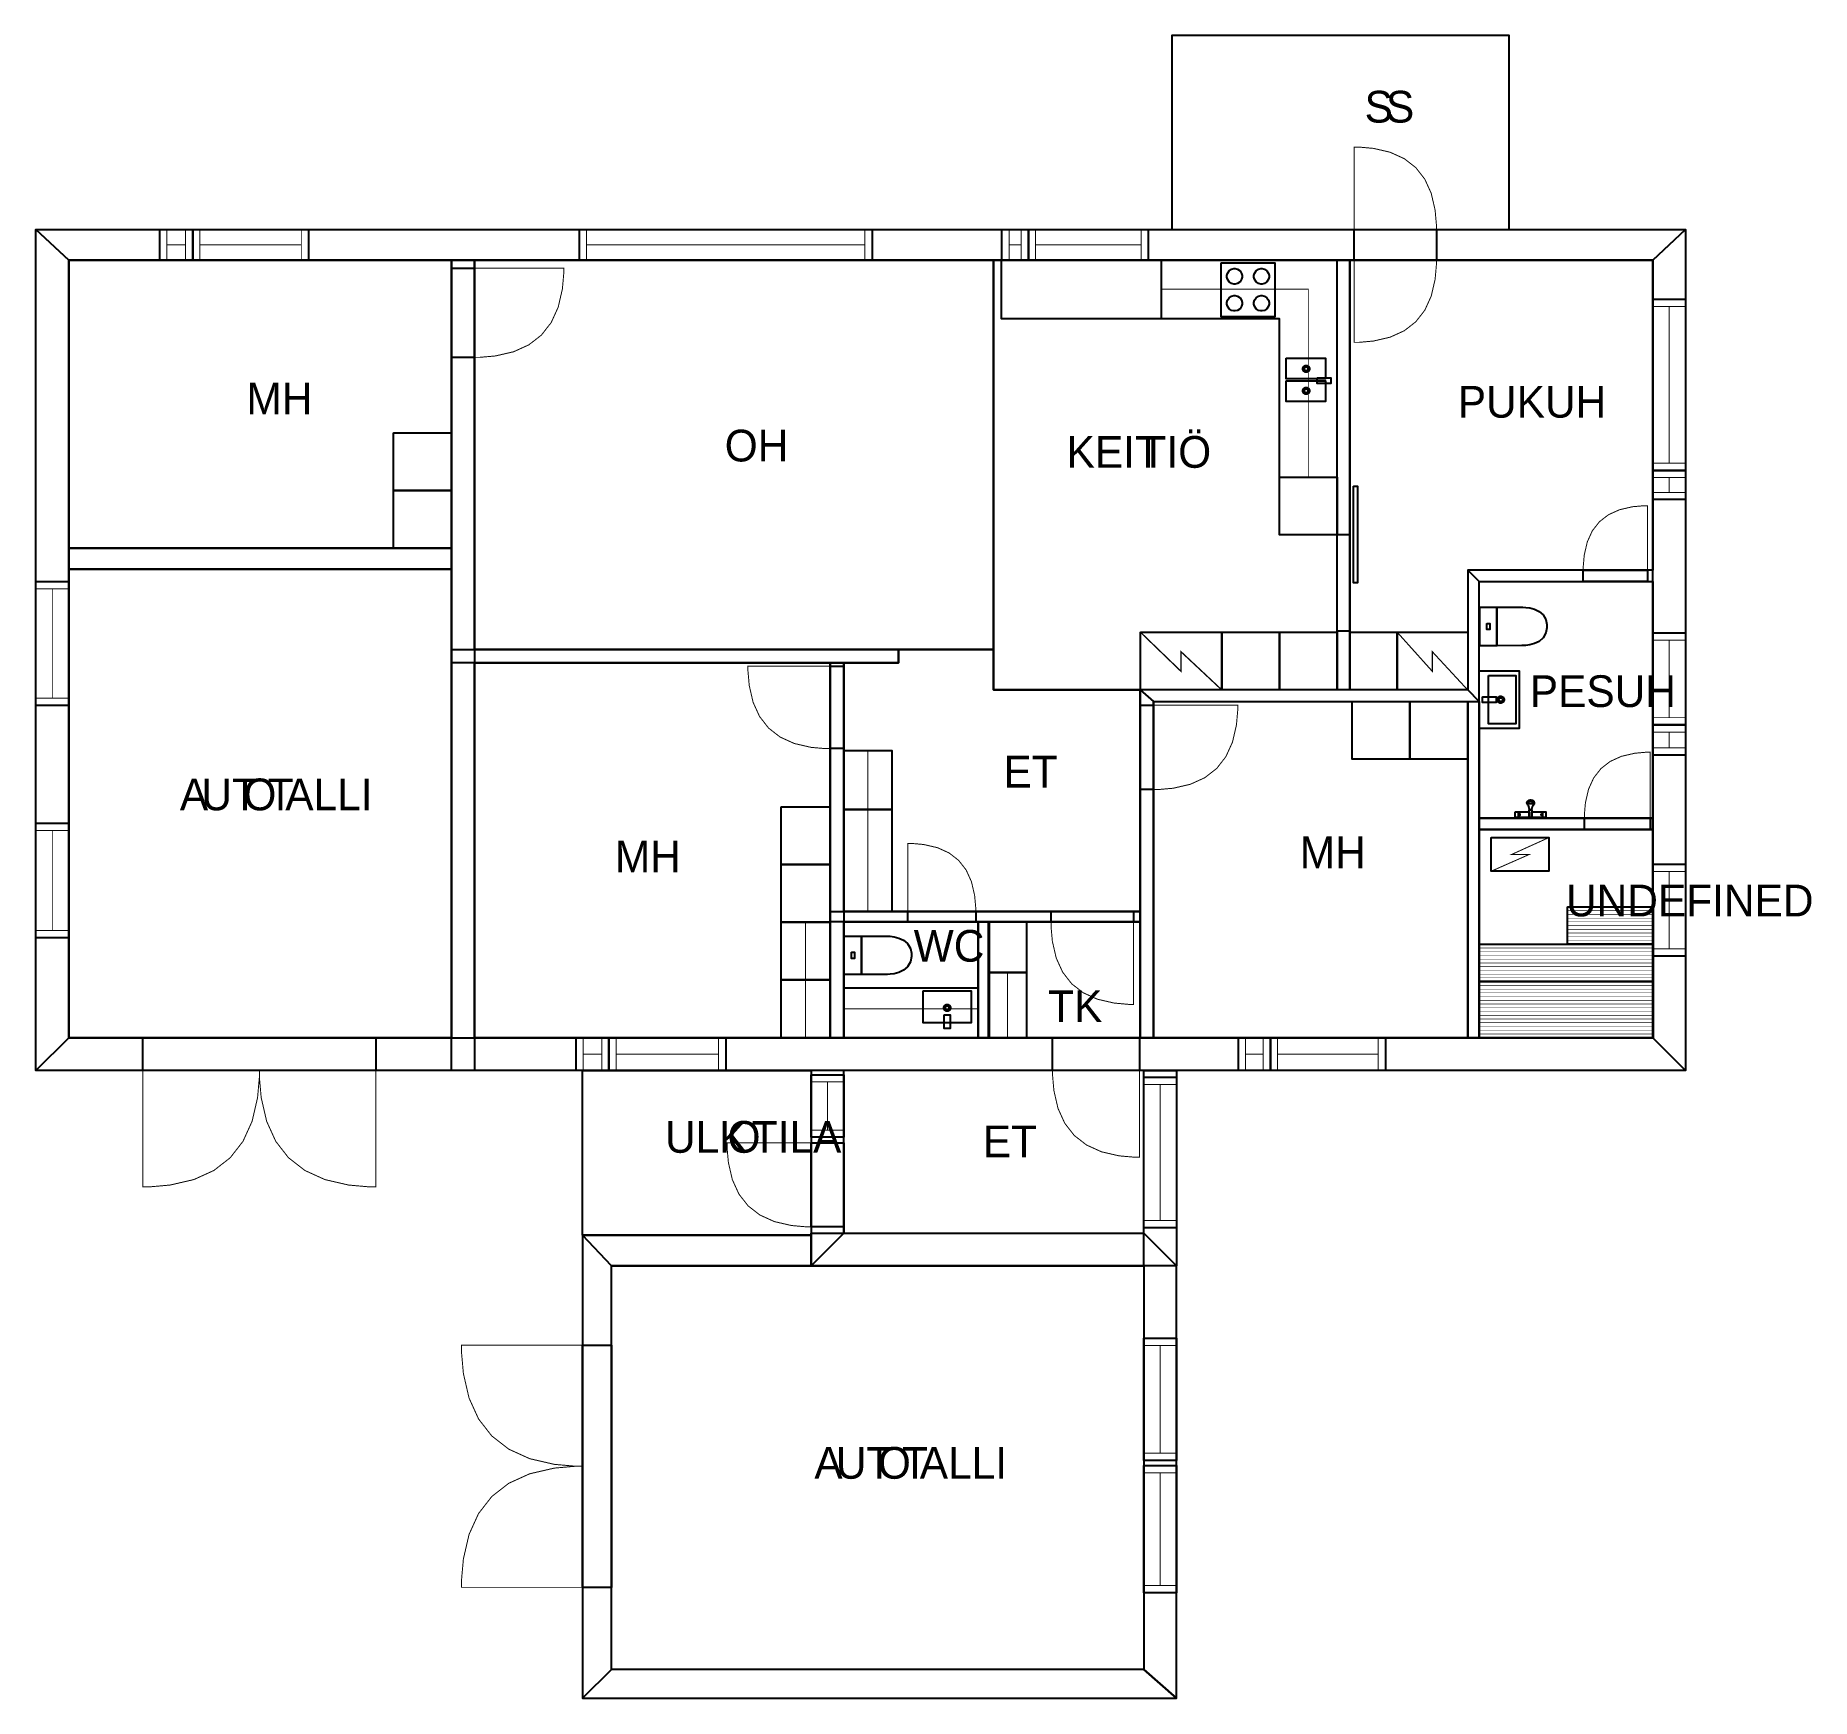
# Model space of a CAD drawing. Extents: x 0.8 to 20, y 0 to 18.
import ezdxf

# ---------------------------------------------------------------- set-up
doc = ezdxf.new("R2010")
doc.units = 0
doc.layers.get('0').update_dxf_attribs({"linetype": 'CONTINUOUS'})

msp = doc.modelspace()

# ---------------------------------------------------------------- texts
at = {"color": 0}
for s, p in [('S', (15.1903, 17.0735)), ('S', (15.4215, 17.0735)), ('MH', (3.07629, 13.9124)), ('PUKUH', (16.1993, 13.8763)), ('OH', (8.25785, 13.402)), ('KEIT', (11.9618, 13.3335)), ('TIÖ', (12.7621, 13.3335)), ('PESUH', (16.9792, 10.7415)), ('ET', (11.2776, 9.86896)), ('A', (2.35499, 9.62246)), ('UT', (2.58824, 9.62246)), ('O', (3.04336, 9.62246)), ('T', (3.30533, 9.62246)), ('ALLI', (3.49721, 9.62246)), ('MH', (7.06779, 8.94906)), ('MH', (14.4871, 8.99496)), ('UNDEFINED', (17.3718, 8.47322)), ('WC', (10.3051, 7.98208)), ('TK', (11.7617, 7.32796)), ('ULK', (7.61106, 5.91221)), ('O', (8.28865, 5.91221)), ('TILA', (8.55097, 5.91221)), ('ET', (11.054, 5.86365)), ('A', (9.22865, 2.38054)), ('UT', (9.46192, 2.38054)), ('O', (9.91704, 2.38054)), ('T', (10.179, 2.38054)), ('ALLI', (10.3709, 2.38054))]:
    msp.add_text(s, height=0.34375, dxfattribs=at).set_placement(p)

# ---------------------------------------------------------------- linework, layer by layer
at = {"color": 0}
for points, const_width in [([(16.7571, 15.9157), (16.7571, 18.0156), (13.1006, 18.0156), (13.1006, 15.9139), (16.7571, 15.9157)], 0.00208), ([(15.9678, 15.9168), (15.9678, 15.969), (15.9538, 16.1257), (15.9119, 16.3067), (15.8424, 16.4599), (15.7449, 16.5851), (15.6196, 16.6826), (15.4665, 16.7522), (15.2854, 16.794), (15.1289, 16.8079), (15.0767, 16.8079), (15.0767, 15.9168), (15.9678, 15.9168)], 0.01042), ([(18.3121, 15.5835), (1.15072, 15.5835), (0.79655, 15.9168), (18.6662, 15.9168), (18.3121, 15.5835)], 0.00208), ([(1.15072, 15.5835), (1.15072, 7.15901), (0.79655, 6.80485), (0.79655, 15.9168), (1.15072, 15.5835)], 0.00208), ([(2.13721, 15.9168), (2.49425, 15.9168), (2.49425, 15.5835), (2.13721, 15.5835), (2.13721, 15.9168)], 0.01042), ([(2.13721, 15.9168), (2.49425, 15.9168), (2.49425, 15.5835), (2.13721, 15.5835), (2.13721, 15.9168)], 0.01042), ([(2.49425, 15.9168), (3.74897, 15.9168), (3.74897, 15.5835), (2.49425, 15.5835), (2.49425, 15.9168)], 0.01042), ([(2.49425, 15.9168), (3.74897, 15.9168), (3.74897, 15.5835), (2.49425, 15.5835), (2.49425, 15.9168)], 0.01042), ([(6.68294, 15.9168), (9.85346, 15.9168), (9.85346, 15.5835), (6.68294, 15.5835), (6.68294, 15.9168)], 0.01042), ([(6.68294, 15.9168), (9.85346, 15.9168), (9.85346, 15.5835), (6.68294, 15.5835), (6.68294, 15.9168)], 0.01042), ([(11.2611, 15.9168), (11.5478, 15.9168), (11.5478, 15.5835), (11.2611, 15.5835), (11.2611, 15.9168)], 0.01042), ([(11.2611, 15.9168), (11.5478, 15.9168), (11.5478, 15.5835), (11.2611, 15.5835), (11.2611, 15.9168)], 0.01042), ([(11.5478, 15.9168), (12.8461, 15.9168), (12.8461, 15.5835), (11.5478, 15.5835), (11.5478, 15.9168)], 0.01042), ([(11.5478, 15.9168), (12.8461, 15.9168), (12.8461, 15.5835), (11.5478, 15.5835), (11.5478, 15.9168)], 0.01042), ([(15.0767, 15.9168), (15.9678, 15.9168), (15.9678, 15.5835), (15.0767, 15.5835), (15.0767, 15.9168)], 0.01042), ([(15.0767, 15.9168), (15.9678, 15.9168), (15.9678, 15.5835), (15.0767, 15.5835), (15.0767, 15.9168)], 0.01042), ([(18.3121, 7.15901), (18.3121, 15.5835), (18.6662, 15.9168), (18.6662, 6.80485), (18.3121, 7.15901)], 0.00208), ([(5.29769, 15.5835), (5.54769, 15.5835), (5.54769, 6.80485), (5.29769, 6.80485), (5.29769, 15.5835)], 0.00208), ([(11.2581, 15.5821), (12.9862, 15.5821), (12.9862, 14.9468), (11.2581, 14.9468), (11.2581, 15.5821)], 0.01042), ([(14.8914, 13.2333), (14.8931, 15.5835), (12.9862, 15.5835), (12.9862, 14.9492), (14.2636, 14.9492), (14.2636, 13.2333), (14.8914, 13.2333)], 0.01042), ([(14.8914, 13.2333), (14.8931, 15.5835), (12.9862, 15.5821), (12.9862, 15.27), (14.5804, 15.27), (14.5804, 13.2333), (14.8914, 13.2333)], 0.01042), ([(14.8931, 15.5835), (15.0285, 15.5835), (15.0285, 10.9264), (14.8931, 10.9264), (14.8931, 15.5835)], 0.00208), ([(15.9678, 15.5835), (15.9678, 15.5313), (15.9538, 15.3747), (15.9119, 15.1937), (15.8424, 15.0406), (15.7449, 14.9153), (15.6196, 14.8178), (15.4665, 14.7482), (15.2854, 14.7064), (15.1289, 14.6925), (15.0767, 14.6925), (15.0767, 15.5835), (15.9678, 15.5835)], 0.01042), ([(5.29769, 15.4965), (5.54769, 15.4965), (5.54769, 14.53), (5.29769, 14.53), (5.29769, 15.4965)], 0.01042), ([(5.29769, 15.4965), (5.54769, 15.4965), (5.54769, 14.53), (5.29769, 14.53), (5.29769, 15.4965)], 0.01042), ([(5.54769, 14.53), (5.60428, 14.53), (5.77419, 14.5451), (5.97054, 14.5904), (6.13667, 14.666), (6.27257, 14.7717), (6.37831, 14.9075), (6.45383, 15.0736), (6.49914, 15.27), (6.51426, 15.44), (6.51426, 15.4965), (5.54769, 15.4965), (5.54769, 14.53)], 0.01042), ([(13.6355, 15.5533), (14.2188, 15.5533), (14.2188, 14.97), (13.6355, 14.97), (13.6355, 15.5533)], 0.01042), ([(13.8646, 15.4075), (13.8646, 15.3994), (13.8581, 15.3751), (13.8402, 15.3486), (13.8138, 15.3308), (13.7894, 15.3242), (13.7813, 15.3242), (13.7732, 15.3242), (13.7489, 15.3308), (13.7224, 15.3486), (13.7045, 15.3751), (13.698, 15.3994), (13.698, 15.4075), (13.698, 15.4157), (13.7045, 15.44), (13.7224, 15.4665), (13.7489, 15.4844), (13.7732, 15.4908), (13.7813, 15.4908), (13.7894, 15.4908), (13.8138, 15.4844), (13.8402, 15.4665), (13.8581, 15.44), (13.8646, 15.4157), (13.8646, 15.4075)], 0.01042), ([(14.1563, 15.4075), (14.1563, 15.3994), (14.1497, 15.3751), (14.1319, 15.3486), (14.1054, 15.3308), (14.0811, 15.3242), (14.0729, 15.3242), (14.0649, 15.3242), (14.0406, 15.3308), (14.014, 15.3486), (13.9961, 15.3751), (13.9896, 15.3994), (13.9896, 15.4075), (13.9896, 15.4157), (13.9961, 15.44), (14.014, 15.4665), (14.0406, 15.4844), (14.0649, 15.4908), (14.0729, 15.4908), (14.0811, 15.4908), (14.1054, 15.4844), (14.1319, 15.4665), (14.1497, 15.44), (14.1563, 15.4157), (14.1563, 15.4075)], 0.01042), ([(13.8646, 15.1158), (13.8646, 15.1078), (13.8581, 15.0835), (13.8402, 15.0569), (13.8138, 15.0392), (13.7894, 15.0325), (13.7813, 15.0325), (13.7732, 15.0325), (13.7489, 15.0392), (13.7224, 15.0569), (13.7045, 15.0835), (13.698, 15.1078), (13.698, 15.1158), (13.698, 15.124), (13.7045, 15.1483), (13.7224, 15.1749), (13.7489, 15.1928), (13.7732, 15.1992), (13.7813, 15.1992), (13.7894, 15.1992), (13.8138, 15.1928), (13.8402, 15.1749), (13.8581, 15.1483), (13.8646, 15.124), (13.8646, 15.1158)], 0.01042), ([(14.1563, 15.1158), (14.1563, 15.1078), (14.1497, 15.0835), (14.1319, 15.0569), (14.1054, 15.0392), (14.0811, 15.0325), (14.0729, 15.0325), (14.0649, 15.0325), (14.0406, 15.0392), (14.014, 15.0569), (13.9961, 15.0835), (13.9896, 15.1078), (13.9896, 15.1158), (13.9896, 15.124), (13.9961, 15.1483), (14.014, 15.1749), (14.0406, 15.1928), (14.0649, 15.1992), (14.0729, 15.1992), (14.0811, 15.1992), (14.1054, 15.1928), (14.1319, 15.1749), (14.1497, 15.1483), (14.1563, 15.124), (14.1563, 15.1158)], 0.01042), ([(18.3121, 15.1596), (18.6662, 15.1596), (18.6662, 13.3054), (18.3121, 13.3054), (18.3121, 15.1596)], 0.01042), ([(18.3121, 15.1596), (18.6662, 15.1596), (18.6662, 13.3054), (18.3121, 13.3054), (18.3121, 15.1596)], 0.01042), ([(14.3412, 14.521), (14.3412, 14.2978), (14.7668, 14.2978), (14.7668, 14.521), (14.3412, 14.521)], 0.01042), ([(14.5571, 14.3694), (14.5506, 14.3694), (14.5313, 14.3801), (14.5206, 14.3994), (14.5206, 14.4058), (14.5206, 14.4124), (14.5313, 14.4317), (14.5506, 14.4424), (14.5571, 14.4424), (14.5635, 14.4424), (14.5828, 14.4317), (14.5935, 14.4124), (14.5935, 14.4058), (14.5935, 14.3994), (14.5828, 14.3801), (14.5635, 14.3694), (14.5571, 14.3694)], 0.00833), ([(14.5571, 14.385), (14.5533, 14.385), (14.5422, 14.3911), (14.5362, 14.4022), (14.5362, 14.4058), (14.5362, 14.4096), (14.5422, 14.4207), (14.5533, 14.4267), (14.5571, 14.4267), (14.5607, 14.4267), (14.5717, 14.4207), (14.5779, 14.4096), (14.5779, 14.4058), (14.5779, 14.4022), (14.5717, 14.3911), (14.5607, 14.385), (14.5571, 14.385)], 0.00833), ([(14.3403, 14.2743), (14.3403, 14.0513), (14.7658, 14.0513), (14.7658, 14.2743), (14.3403, 14.2743)], 0.01042), ([(14.6769, 14.3096), (14.6769, 14.2471), (14.8228, 14.2471), (14.8228, 14.3096), (14.6769, 14.3096)], 0.01042), ([(14.5571, 14.1307), (14.5506, 14.1307), (14.5313, 14.1414), (14.5206, 14.1607), (14.5206, 14.1671), (14.5206, 14.1736), (14.5313, 14.1929), (14.5506, 14.2036), (14.5571, 14.2036), (14.5635, 14.2036), (14.5828, 14.1929), (14.5935, 14.1736), (14.5935, 14.1671), (14.5935, 14.1607), (14.5828, 14.1414), (14.5635, 14.1307), (14.5571, 14.1307)], 0.00833), ([(14.5571, 14.1463), (14.5533, 14.1463), (14.5422, 14.1524), (14.5362, 14.1635), (14.5362, 14.1671), (14.5362, 14.1708), (14.5422, 14.1818), (14.5533, 14.1879), (14.5571, 14.1879), (14.5607, 14.1879), (14.5717, 14.1818), (14.5779, 14.1708), (14.5779, 14.1671), (14.5779, 14.1635), (14.5717, 14.1524), (14.5607, 14.1463), (14.5571, 14.1463)], 0.00833), ([(4.66928, 13.713), (4.66928, 13.088), (5.29428, 13.088), (5.29428, 13.713), (4.66928, 13.713)], 0.01042), ([(18.3121, 13.3054), (18.6662, 13.3054), (18.6662, 12.9884), (18.3121, 12.9884), (18.3121, 13.3054)], 0.01042), ([(18.3121, 13.3054), (18.6662, 13.3054), (18.6662, 12.9884), (18.3121, 12.9884), (18.3121, 13.3054)], 0.01042), ([(4.66928, 13.088), (4.66928, 12.463), (5.29428, 12.463), (5.29428, 13.088), (4.66928, 13.088)], 0.01042), ([(14.2664, 13.2333), (14.2664, 12.6083), (14.8914, 12.6083), (14.8914, 13.2333), (14.2664, 13.2333)], 0.01042), ([(15.0701, 13.1329), (15.1118, 13.1329), (15.1118, 12.0869), (15.0701, 12.0869), (15.0701, 13.1329)], 0.01042), ([(17.5589, 12.2252), (17.5589, 12.266), (17.5697, 12.3886), (17.6025, 12.5302), (17.6568, 12.65), (17.7332, 12.748), (17.8311, 12.8243), (17.951, 12.8787), (18.0925, 12.9114), (18.215, 12.9222), (18.256, 12.9222), (18.256, 12.2252), (17.5589, 12.2252)], 0.01042), ([(14.8931, 12.6099), (15.0285, 12.6099), (15.0285, 11.5639), (14.8931, 11.5639), (14.8931, 12.6099)], 0.01042), ([(1.15072, 12.463), (5.29769, 12.463), (5.29769, 12.2338), (1.15072, 12.2338), (1.15072, 12.463)], 0.00208), ([(16.4317, 12.1002), (18.3121, 12.1002), (18.3121, 12.2252), (16.3067, 12.2252), (16.4317, 12.1002)], 0.00208), ([(16.4317, 10.8014), (16.4317, 12.1002), (16.3067, 12.2252), (16.3067, 10.9264), (16.4317, 10.8014)], 0.00208), ([(17.5589, 12.2252), (18.256, 12.2252), (18.256, 12.1002), (17.5589, 12.1002), (17.5589, 12.2252)], 0.01042), ([(17.5589, 12.2252), (18.256, 12.2252), (18.256, 12.1002), (17.5589, 12.1002), (17.5589, 12.2252)], 0.01042), ([(0.79655, 12.1), (1.15072, 12.1), (1.15072, 10.759), (0.79655, 10.759), (0.79655, 12.1)], 0.01042), ([(0.79655, 12.1), (1.15072, 12.1), (1.15072, 10.759), (0.79655, 10.759), (0.79655, 12.1)], 0.01042), ([(16.4368, 11.8222), (16.4368, 11.4056), (16.6242, 11.4056), (16.6242, 11.8222), (16.4368, 11.8222)], 0.01042), ([(16.8925, 11.8222), (16.8925, 11.8222), (16.9042, 11.8223), (16.9351, 11.8206), (16.979, 11.8145), (17.0293, 11.8011), (17.0794, 11.7776), (17.1233, 11.7411), (17.1543, 11.6889), (17.166, 11.6358), (17.166, 11.6182), (17.166, 11.5999), (17.1543, 11.545), (17.1233, 11.4909), (17.0794, 11.4531), (17.0293, 11.4287), (16.979, 11.4147), (16.9351, 11.4083), (16.9042, 11.4066), (16.8925, 11.4066), (16.8925, 11.4066), (16.6242, 11.4056), (16.6242, 11.8222), (16.8925, 11.8222)], 0.01042), ([(12.761, 11.5514), (13.6431, 11.5514), (13.6431, 10.9264), (12.761, 10.9264), (12.761, 11.5514)], 0.0147), ([(13.6431, 11.5531), (14.2681, 11.5531), (14.2681, 10.9281), (13.6431, 10.9281), (13.6431, 11.5531)], 0.01042), ([(14.2681, 11.5531), (14.8931, 11.5531), (14.8931, 10.9281), (14.2681, 10.9281), (14.2681, 11.5531)], 0.01042), ([(15.0285, 11.5534), (15.5424, 11.5534), (15.5424, 10.9284), (15.0285, 10.9284), (15.0285, 11.5534)], 0.01042), ([(15.5424, 11.5514), (16.3071, 11.5514), (16.3071, 10.9264), (15.5424, 10.9264), (15.5424, 11.5514)], 0.01274), ([(16.5147, 11.647), (16.5147, 11.5808), (16.5462, 11.5808), (16.5462, 11.647), (16.5147, 11.647)], 0.01042), ([(18.3121, 11.5441), (18.6662, 11.5441), (18.6662, 10.5482), (18.3121, 10.5482), (18.3121, 11.5441)], 0.01042), ([(18.3121, 11.5441), (18.6662, 11.5441), (18.6662, 10.5482), (18.3121, 10.5482), (18.3121, 11.5441)], 0.01042), ([(5.29769, 11.3658), (10.1387, 11.3658), (10.1387, 11.2199), (5.29769, 11.2199), (5.29769, 11.3658)], 0.00208), ([(9.40169, 10.2906), (9.34939, 10.2906), (9.1926, 10.3045), (9.01144, 10.3464), (8.85812, 10.416), (8.73275, 10.5136), (8.63514, 10.639), (8.56549, 10.7923), (8.52365, 10.9735), (8.50976, 11.1302), (8.50976, 11.1825), (9.40169, 11.1825), (9.40169, 10.2906)], 0.01042), ([(9.40169, 11.1825), (9.54753, 11.1825), (9.54753, 10.2906), (9.40169, 10.2906), (9.40169, 11.1825)], 0.01042), ([(9.40169, 11.1825), (9.54753, 11.1825), (9.54753, 10.2906), (9.40169, 10.2906), (9.40169, 11.1825)], 0.01042), ([(9.40169, 11.2199), (9.54753, 11.2199), (9.54753, 7.15901), (9.40169, 7.15901), (9.40169, 11.2199)], 0.00208), ([(16.4317, 11.1334), (16.4317, 10.5084), (16.8658, 10.5084), (16.8658, 11.1334), (16.4317, 11.1334)], 0.01042), ([(16.5328, 11.0813), (16.5328, 10.5604), (16.8275, 10.5604), (16.8275, 11.0813), (16.5328, 11.0813)], 0.01042), ([(12.903, 10.8014), (16.4317, 10.8014), (16.3067, 10.9264), (12.7572, 10.9264), (12.903, 10.8014)], 0.00208), ([(12.7572, 7.15901), (12.7572, 10.9264), (12.903, 10.8014), (12.903, 7.15901), (12.7572, 7.15901)], 0.00208), ([(15.0567, 10.8014), (15.6817, 10.8014), (15.6817, 10.1764), (15.0567, 10.1764), (15.0567, 10.8014)], 0.01042), ([(15.6817, 10.8014), (16.3067, 10.8014), (16.3067, 10.1764), (15.6817, 10.1764), (15.6817, 10.8014)], 0.01042), ([(16.3067, 10.8014), (16.4317, 10.8014), (16.4317, 7.15901), (16.3067, 7.15901), (16.3067, 10.8014)], 0.00208), ([(16.4678, 10.8521), (16.4678, 10.7896), (16.6136, 10.7896), (16.6136, 10.8521), (16.4678, 10.8521)], 0.01042), ([(16.6647, 10.8573), (16.6711, 10.8573), (16.6904, 10.8467), (16.7011, 10.8273), (16.7011, 10.8209), (16.7011, 10.8145), (16.6904, 10.7951), (16.6711, 10.7844), (16.6647, 10.7844), (16.6582, 10.7844), (16.6389, 10.7951), (16.6282, 10.8145), (16.6282, 10.8209), (16.6282, 10.8273), (16.6389, 10.8467), (16.6582, 10.8573), (16.6647, 10.8573)], 0.00833), ([(16.6647, 10.8417), (16.6683, 10.8417), (16.6793, 10.8356), (16.6856, 10.8245), (16.6856, 10.8209), (16.6856, 10.8172), (16.6793, 10.8062), (16.6683, 10.8), (16.6647, 10.8), (16.661, 10.8), (16.6499, 10.8062), (16.6439, 10.8172), (16.6439, 10.8209), (16.6439, 10.8245), (16.6499, 10.8356), (16.661, 10.8417), (16.6647, 10.8417)], 0.00833), ([(12.7572, 10.7602), (12.903, 10.7602), (12.903, 9.84739), (12.7572, 9.84739), (12.7572, 10.7602)], 0.01042), ([(12.7572, 10.7602), (12.903, 10.7602), (12.903, 9.84739), (12.7572, 9.84739), (12.7572, 10.7602)], 0.01042), ([(12.903, 9.84739), (12.9564, 9.84739), (13.1169, 9.86165), (13.3024, 9.90446), (13.4592, 9.97575), (13.5876, 10.0756), (13.6874, 10.204), (13.7587, 10.3608), (13.8015, 10.5463), (13.8158, 10.7068), (13.8158, 10.7602), (12.903, 10.7602), (12.903, 9.84739)], 0.01042), ([(18.3121, 10.5482), (18.6662, 10.5482), (18.6662, 10.2206), (18.3121, 10.2206), (18.3121, 10.5482)], 0.01042), ([(18.3121, 10.5482), (18.6662, 10.5482), (18.6662, 10.2206), (18.3121, 10.2206), (18.3121, 10.5482)], 0.01042), ([(9.5491, 10.2708), (9.5491, 9.63243), (10.0691, 9.63243), (10.0691, 10.2708), (9.5491, 10.2708)], 0.01042), ([(17.5714, 9.53842), (17.5714, 9.58024), (17.5825, 9.70568), (17.616, 9.85058), (17.6717, 9.97325), (17.7497, 10.0736), (17.85, 10.1516), (17.9728, 10.2074), (18.1176, 10.2408), (18.2431, 10.252), (18.2849, 10.252), (18.2849, 9.53842), (17.5714, 9.53842)], 0.01042), ([(8.86817, 9.65907), (8.86817, 9.03407), (9.40067, 9.03407), (9.40067, 9.65907), (8.86817, 9.65907)], 0.01042), ([(9.5491, 9.63243), (9.5491, 8.52724), (10.0691, 8.52724), (10.0691, 9.63243), (9.5491, 9.63243)], 0.01042), ([(17.0022, 9.54362), (16.974, 9.54362), (16.974, 9.62696), (16.981, 9.62696), (16.9968, 9.62696), (17.0022, 9.62696), (17.0022, 9.60612), (17.0022, 9.55925), (17.0022, 9.54362)], 0.01042), ([(0.79655, 9.48133), (1.15072, 9.48133), (1.15072, 8.24154), (0.79655, 8.24154), (0.79655, 9.48133)], 0.01042), ([(0.79655, 9.48133), (1.15072, 9.48133), (1.15072, 8.24154), (0.79655, 8.24154), (0.79655, 9.48133)], 0.01042), ([(16.4317, 9.53842), (18.3121, 9.53842), (18.3121, 9.41342), (16.4317, 9.41342), (16.4317, 9.53842)], 0.00208), ([(16.8229, 9.60715), (16.8583, 9.60715), (16.8583, 9.54362), (16.8229, 9.54362), (16.8229, 9.60715)], 0.01042), ([(16.8583, 9.5759), (16.8617, 9.57471), (16.8712, 9.57086), (16.874, 9.56967), (16.874, 9.56967), (16.874, 9.57112), (16.874, 9.57542), (16.874, 9.57969), (16.874, 9.58111), (16.874, 9.58111), (16.8717, 9.58046), (16.8617, 9.5771), (16.8583, 9.5759)], 0.01042), ([(16.8574, 9.60715), (16.974, 9.60715), (16.974, 9.54362), (16.8574, 9.54362), (16.8574, 9.60715)], 0.01042), ([(17.0022, 9.60715), (17.1188, 9.60715), (17.1188, 9.54362), (17.0022, 9.54362), (17.0022, 9.60715)], 0.01042), ([(17.1188, 9.5759), (17.1156, 9.57471), (17.106, 9.57086), (17.1032, 9.56967), (17.1032, 9.56967), (17.1032, 9.57112), (17.1032, 9.57542), (17.1032, 9.57969), (17.1032, 9.58111), (17.1032, 9.58111), (17.1056, 9.58046), (17.1156, 9.5771), (17.1188, 9.5759)], 0.01042), ([(17.1188, 9.60715), (17.1522, 9.60715), (17.1522, 9.54362), (17.1188, 9.54362), (17.1188, 9.60715)], 0.01042), ([(17.5714, 9.53842), (18.2849, 9.53842), (18.2849, 9.41342), (17.5714, 9.41342), (17.5714, 9.53842)], 0.01042), ([(17.5714, 9.53842), (18.2849, 9.53842), (18.2849, 9.41342), (17.5714, 9.41342), (17.5714, 9.53842)], 0.01042), ([(10.9769, 8.52724), (10.9769, 8.57042), (10.9653, 8.69982), (10.9308, 8.84939), (10.8733, 8.97592), (10.7928, 9.07949), (10.6892, 9.16), (10.5627, 9.2175), (10.4131, 9.25201), (10.2837, 9.26351), (10.2406, 9.26351), (10.2406, 8.52724), (10.9769, 8.52724)], 0.01042), ([(16.5599, 9.32633), (17.1849, 9.32633), (17.1849, 8.96175), (16.5599, 8.96175), (16.5599, 9.32633)], 0.01042), ([(18.3121, 9.03842), (18.6662, 9.03842), (18.6662, 8.04258), (18.3121, 8.04258), (18.3121, 9.03842)], 0.01042), ([(18.3121, 9.03842), (18.6662, 9.03842), (18.6662, 8.04258), (18.3121, 8.04258), (18.3121, 9.03842)], 0.01042), ([(8.86817, 9.03407), (8.86817, 8.40907), (9.40067, 8.40907), (9.40067, 9.03407), (8.86817, 9.03407)], 0.01042), ([(9.40169, 8.52724), (12.7572, 8.52724), (12.7572, 8.41265), (9.40169, 8.41265), (9.40169, 8.52724)], 0.00208), ([(10.2406, 8.52724), (10.9769, 8.52724), (10.9769, 8.41265), (10.2406, 8.41265), (10.2406, 8.52724)], 0.01042), ([(10.2406, 8.52724), (10.9769, 8.52724), (10.9769, 8.41265), (10.2406, 8.41265), (10.2406, 8.52724)], 0.01042), ([(11.7933, 8.52724), (12.686, 8.52724), (12.686, 8.41265), (11.7933, 8.41265), (11.7933, 8.52724)], 0.01042), ([(11.7933, 8.52724), (12.686, 8.52724), (12.686, 8.41265), (11.7933, 8.41265), (11.7933, 8.52724)], 0.01042), ([(17.3896, 8.57579), (18.3171, 8.57579), (18.3171, 8.17101), (17.3896, 8.17101), (17.3896, 8.57579)], 0.01042), ([(8.86811, 8.40907), (8.86811, 7.78407), (9.39985, 7.78407), (9.39985, 8.40907), (8.86811, 8.40907)], 0.01042), ([(11.0023, 8.41265), (11.1169, 8.41265), (11.1169, 7.15901), (11.0023, 7.15901), (11.0023, 8.41265)], 0.00208), ([(11.1169, 8.41265), (11.1169, 7.86615), (11.5259, 7.86615), (11.5259, 8.41265), (11.1169, 8.41265)], 0.01042), ([(11.7933, 8.41265), (11.7933, 8.36035), (11.8073, 8.20344), (11.8491, 8.02214), (11.9188, 7.86871), (12.0165, 7.74317), (12.142, 7.64551), (12.2955, 7.57579), (12.4768, 7.53396), (12.6337, 7.51997), (12.686, 7.51997), (12.686, 8.41265), (11.7933, 8.41265)], 0.01042), ([(9.55268, 8.25922), (9.55268, 7.84267), (9.73996, 7.84267), (9.73996, 8.25922), (9.55268, 8.25922)], 0.01042), ([(9.63053, 8.08404), (9.63053, 8.01785), (9.66211, 8.01785), (9.66211, 8.08404), (9.63053, 8.08404)], 0.01042), ([(10.0083, 8.25922), (10.0083, 8.25922), (10.02, 8.25933), (10.051, 8.25771), (10.0948, 8.25157), (10.1451, 8.23817), (10.1953, 8.21463), (10.2391, 8.17817), (10.2701, 8.12597), (10.2818, 8.07292), (10.2818, 8.05524), (10.2818, 8.03694), (10.2701, 7.9821), (10.2391, 7.928), (10.1953, 7.89019), (10.1451, 7.86578), (10.0948, 7.85178), (10.051, 7.84538), (10.02, 7.84364), (10.0083, 7.84369), (10.0083, 7.84369), (9.73996, 7.84267), (9.73996, 8.25922), (10.0083, 8.25922)], 0.01042), ([(16.4317, 8.17101), (18.3171, 8.17101), (18.3171, 7.76622), (16.4317, 7.76622), (16.4317, 8.17101)], 0.01042), ([(8.86811, 7.78407), (8.86811, 7.15907), (9.39985, 7.15907), (9.39985, 7.78407), (8.86811, 7.78407)], 0.01042), ([(9.5465, 7.69749), (11.0023, 7.69749), (11.0023, 7.15907), (9.5465, 7.15907), (9.5465, 7.69749)], 0.01042), ([(11.1185, 7.86615), (11.1185, 7.15597), (11.5265, 7.15597), (11.5265, 7.86615), (11.1185, 7.86615)], 0.01042), ([(16.4317, 7.76622), (18.3171, 7.76622), (18.3171, 7.15907), (16.4317, 7.15907), (16.4317, 7.76622)], 0.01042), ([(10.4076, 7.66803), (10.9284, 7.66803), (10.9284, 7.31917), (10.4076, 7.31917), (10.4076, 7.66803)], 0.01042), ([(10.6316, 7.48296), (10.6316, 7.48942), (10.6422, 7.50879), (10.6616, 7.51942), (10.668, 7.51942), (10.6744, 7.51942), (10.6938, 7.50879), (10.7045, 7.48942), (10.7045, 7.48296), (10.7045, 7.47657), (10.6938, 7.45719), (10.6744, 7.4465), (10.668, 7.4465), (10.6616, 7.4465), (10.6422, 7.45719), (10.6316, 7.47657), (10.6316, 7.48296)], 0.00833), ([(10.6472, 7.48296), (10.6472, 7.48665), (10.6533, 7.49772), (10.6643, 7.50379), (10.668, 7.50379), (10.6717, 7.50379), (10.6827, 7.49772), (10.6889, 7.48665), (10.6889, 7.48296), (10.6889, 7.47933), (10.6827, 7.46826), (10.6717, 7.46213), (10.668, 7.46213), (10.6643, 7.46213), (10.6533, 7.46826), (10.6472, 7.47933), (10.6472, 7.48296)], 0.00833), ([(9.55024, 7.47157), (11.0023, 7.47157), (11.0023, 7.15907), (9.55024, 7.15907), (9.55024, 7.47157)], 0.01042), ([(10.6368, 7.40511), (10.6993, 7.40511), (10.6993, 7.25928), (10.6368, 7.25928), (10.6368, 7.40511)], 0.01042), ([(1.15072, 7.15901), (18.3121, 7.15901), (18.6662, 6.80485), (0.79655, 6.80485), (1.15072, 7.15901)], 0.00208), ([(1.95449, 7.15901), (4.47863, 7.15901), (4.47863, 6.80485), (1.95449, 6.80485), (1.95449, 7.15901)], 0.01042), ([(1.95449, 7.15901), (4.47863, 7.15901), (4.47863, 6.80485), (1.95449, 6.80485), (1.95449, 7.15901)], 0.01042), ([(6.64751, 7.15901), (7.00331, 7.15901), (7.00331, 6.80485), (6.64751, 6.80485), (6.64751, 7.15901)], 0.01042), ([(6.64751, 7.15901), (7.00331, 7.15901), (7.00331, 6.80485), (6.64751, 6.80485), (6.64751, 7.15901)], 0.01042), ([(7.00331, 7.15901), (8.26856, 7.15901), (8.26856, 6.80485), (7.00331, 6.80485), (7.00331, 7.15901)], 0.01042), ([(7.00331, 7.15901), (8.26856, 7.15901), (8.26856, 6.80485), (7.00331, 6.80485), (7.00331, 7.15901)], 0.01042), ([(11.8096, 7.15901), (12.7503, 7.15901), (12.7503, 6.80485), (11.8096, 6.80485), (11.8096, 7.15901)], 0.01042), ([(11.8096, 7.15901), (12.7503, 7.15901), (12.7503, 6.80485), (11.8096, 6.80485), (11.8096, 7.15901)], 0.01042), ([(13.8228, 7.15901), (14.1699, 7.15901), (14.1699, 6.80485), (13.8228, 6.80485), (13.8228, 7.15901)], 0.01042), ([(13.8228, 7.15901), (14.1699, 7.15901), (14.1699, 6.80485), (13.8228, 6.80485), (13.8228, 7.15901)], 0.01042), ([(14.1699, 7.15901), (15.4162, 7.15901), (15.4162, 6.80485), (14.1699, 6.80485), (14.1699, 7.15901)], 0.01042), ([(14.1699, 7.15901), (15.4162, 7.15901), (15.4162, 6.80485), (14.1699, 6.80485), (14.1699, 7.15901)], 0.01042), ([(3.21658, 6.80485), (3.21658, 6.7309), (3.19683, 6.50906), (3.13764, 6.25271), (3.03907, 6.03581), (2.90104, 5.85829), (2.72353, 5.72026), (2.50663, 5.62169), (2.25028, 5.5625), (2.02843, 5.54275), (1.95449, 5.54275), (1.95449, 6.80485), (3.21658, 6.80485)], 0.01042), ([(3.21658, 6.80485), (3.21658, 6.7309), (3.23628, 6.50906), (3.29542, 6.25271), (3.39404, 6.03581), (3.53207, 5.85829), (3.70953, 5.72026), (3.92643, 5.62169), (4.18278, 5.5625), (4.40462, 5.54275), (4.47863, 5.54275), (4.47863, 6.80485), (3.21658, 6.80485)], 0.01042), ([(6.71843, 6.80485), (9.19336, 6.80485), (9.19336, 5.01953), (6.71843, 5.01953), (6.71843, 6.80485)], 0.00208), ([(9.19336, 6.75786), (9.54753, 6.75786), (9.54753, 6.08051), (9.19336, 6.08051), (9.19336, 6.75786)], 0.01042), ([(9.19336, 6.75786), (9.54753, 6.75786), (9.54753, 6.08051), (9.19336, 6.08051), (9.19336, 6.75786)], 0.01042), ([(9.54753, 5.04036), (9.54753, 6.80485), (9.19336, 6.80485), (9.19336, 4.68619), (9.54753, 5.04036)], 0.00208), ([(11.8096, 6.80485), (11.8096, 6.74978), (11.8242, 6.58442), (11.8683, 6.39333), (11.9418, 6.23167), (12.0448, 6.09933), (12.177, 5.99647), (12.3387, 5.92296), (12.5298, 5.87885), (12.6952, 5.86415), (12.7503, 5.86415), (12.7503, 6.80485), (11.8096, 6.80485)], 0.01042), ([(12.7972, 6.73019), (13.1514, 6.73019), (13.1514, 5.09879), (12.7972, 5.09879), (12.7972, 6.73019)], 0.01042), ([(12.7972, 6.73019), (13.1514, 6.73019), (13.1514, 5.09879), (12.7972, 5.09879), (12.7972, 6.73019)], 0.01042), ([(12.7972, 6.80485), (13.1514, 6.80485), (13.1514, 4.68619), (12.7972, 4.68619), (12.7972, 6.80485)], 0.00208), ([(9.19336, 5.10975), (9.14003, 5.10975), (8.98004, 5.12403), (8.79519, 5.16667), (8.63878, 5.23774), (8.51079, 5.33729), (8.41124, 5.46522), (8.34017, 5.62164), (8.29753, 5.80647), (8.28331, 5.96647), (8.28331, 6.01975), (9.19336, 6.01975), (9.19336, 5.10975)], 0.01042), ([(9.19336, 6.01975), (9.54753, 6.01975), (9.54753, 5.10975), (9.19336, 5.10975), (9.19336, 6.01975)], 0.01042), ([(9.19336, 6.01975), (9.54753, 6.01975), (9.54753, 5.10975), (9.19336, 5.10975), (9.19336, 6.01975)], 0.01042), ([(9.19336, 4.68619), (7.03093, 4.68619), (6.71843, 5.01953), (9.19336, 5.01953), (9.19336, 4.68619)], 0.00208), ([(6.71843, 5.01953), (6.71843, 0.00228), (7.03093, 0.31478), (7.03093, 4.68619), (6.71843, 5.01953)], 0.00208), ([(13.1514, 4.68619), (9.19336, 4.68619), (9.19336, 5.04036), (12.7972, 5.04036), (13.1514, 4.68619)], 0.00208), ([(13.1514, 0.00228), (13.1514, 4.68619), (12.7972, 4.68619), (12.7972, 0.31478), (13.1514, 0.00228)], 0.00208), ([(12.7972, 3.90207), (13.1514, 3.90207), (13.1514, 2.57807), (12.7972, 2.57807), (12.7972, 3.90207)], 0.01042), ([(12.7972, 3.90207), (13.1514, 3.90207), (13.1514, 2.57807), (12.7972, 2.57807), (12.7972, 3.90207)], 0.01042), ([(6.71843, 2.516), (6.6415, 2.516), (6.41086, 2.53651), (6.14432, 2.59804), (5.91878, 2.70057), (5.73426, 2.84407), (5.59076, 3.0286), (5.48822, 3.25412), (5.42671, 3.52067), (5.40625, 3.75131), (5.40625, 3.82818), (6.71843, 3.82818), (6.71843, 2.516)], 0.01042), ([(6.71843, 3.82818), (7.03093, 3.82818), (7.03093, 1.20383), (6.71843, 1.20383), (6.71843, 3.82818)], 0.01042), ([(6.71843, 3.82818), (7.03093, 3.82818), (7.03093, 1.20383), (6.71843, 1.20383), (6.71843, 3.82818)], 0.01042), ([(6.71843, 2.516), (6.6415, 2.516), (6.41086, 2.49556), (6.14432, 2.43403), (5.91878, 2.33149), (5.73426, 2.18799), (5.59076, 2.00347), (5.48822, 1.77794), (5.42671, 1.51139), (5.40625, 1.28076), (5.40625, 1.20383), (6.71843, 1.20383), (6.71843, 2.516)], 0.01042), ([(12.7972, 2.52382), (13.1514, 2.52382), (13.1514, 1.14453), (12.7972, 1.14453), (12.7972, 2.52382)], 0.01042), ([(12.7972, 2.52382), (13.1514, 2.52382), (13.1514, 1.14453), (12.7972, 1.14453), (12.7972, 2.52382)], 0.01042), ([(6.71843, 0.00228), (13.1514, 0.00228), (12.7972, 0.31478), (7.03093, 0.31478), (6.71843, 0.00228)], 0.00208)]:
    msp.add_lwpolyline(points, close=True, dxfattribs=dict(at, const_width=const_width))
at = {"color": 7}
for points in [[(16.7571, 15.9157), (16.7571, 18.0156), (13.1006, 18.0156), (13.1006, 15.9139), (16.7571, 15.9157)], [(2.13721, 15.9168), (2.49425, 15.9168), (2.49425, 15.5835), (2.13721, 15.5835), (2.13721, 15.9168)], [(2.13721, 15.9168), (2.49425, 15.9168), (2.49425, 15.5835), (2.13721, 15.5835), (2.13721, 15.9168)], [(2.49425, 15.9168), (3.74897, 15.9168), (3.74897, 15.5835), (2.49425, 15.5835), (2.49425, 15.9168)], [(2.49425, 15.9168), (3.74897, 15.9168), (3.74897, 15.5835), (2.49425, 15.5835), (2.49425, 15.9168)], [(6.68294, 15.9168), (9.85346, 15.9168), (9.85346, 15.5835), (6.68294, 15.5835), (6.68294, 15.9168)], [(6.68294, 15.9168), (9.85346, 15.9168), (9.85346, 15.5835), (6.68294, 15.5835), (6.68294, 15.9168)], [(11.2611, 15.9168), (11.5478, 15.9168), (11.5478, 15.5835), (11.2611, 15.5835), (11.2611, 15.9168)], [(11.2611, 15.9168), (11.5478, 15.9168), (11.5478, 15.5835), (11.2611, 15.5835), (11.2611, 15.9168)], [(11.5478, 15.9168), (12.8461, 15.9168), (12.8461, 15.5835), (11.5478, 15.5835), (11.5478, 15.9168)], [(11.5478, 15.9168), (12.8461, 15.9168), (12.8461, 15.5835), (11.5478, 15.5835), (11.5478, 15.9168)], [(15.0767, 15.9168), (15.9678, 15.9168), (15.9678, 15.5835), (15.0767, 15.5835), (15.0767, 15.9168)], [(15.0767, 15.9168), (15.9678, 15.9168), (15.9678, 15.5835), (15.0767, 15.5835), (15.0767, 15.9168)], [(1.15072, 15.5835), (5.29769, 15.5835), (5.29769, 12.463), (1.15072, 12.463), (1.15072, 15.5835)], [(5.29769, 15.4965), (5.54769, 15.4965), (5.54769, 14.53), (5.29769, 14.53), (5.29769, 15.4965)], [(5.29769, 15.4965), (5.54769, 15.4965), (5.54769, 14.53), (5.29769, 14.53), (5.29769, 15.4965)], [(5.54769, 15.5835), (11.1714, 15.5835), (11.1714, 11.3658), (5.54769, 11.3658), (5.54769, 15.5835)], [(15.0285, 10.9264), (11.1711, 10.9264), (11.1711, 11.3658), (11.1714, 11.3658), (11.1714, 15.5835), (15.0285, 15.5835), (15.0285, 10.9264)], [(11.2581, 15.5821), (12.9862, 15.5821), (12.9862, 14.9468), (11.2581, 14.9468), (11.2581, 15.5821)], [(14.8914, 13.2333), (14.8931, 15.5835), (12.9862, 15.5835), (12.9862, 14.9492), (14.2636, 14.9492), (14.2636, 13.2333), (14.8914, 13.2333)], [(13.6355, 15.5533), (14.2188, 15.5533), (14.2188, 14.97), (13.6355, 14.97), (13.6355, 15.5533)], [(13.8646, 15.4075), (13.8646, 15.3994), (13.8581, 15.3751), (13.8402, 15.3486), (13.8138, 15.3308), (13.7894, 15.3242), (13.7813, 15.3242), (13.7732, 15.3242), (13.7489, 15.3308), (13.7224, 15.3486), (13.7045, 15.3751), (13.698, 15.3994), (13.698, 15.4075), (13.698, 15.4157), (13.7045, 15.44), (13.7224, 15.4665), (13.7489, 15.4844), (13.7732, 15.4908), (13.7813, 15.4908), (13.7894, 15.4908), (13.8138, 15.4844), (13.8402, 15.4665), (13.8581, 15.44), (13.8646, 15.4157), (13.8646, 15.4075)], [(14.1563, 15.4075), (14.1563, 15.3994), (14.1497, 15.3751), (14.1319, 15.3486), (14.1054, 15.3308), (14.0811, 15.3242), (14.0729, 15.3242), (14.0649, 15.3242), (14.0406, 15.3308), (14.014, 15.3486), (13.9961, 15.3751), (13.9896, 15.3994), (13.9896, 15.4075), (13.9896, 15.4157), (13.9961, 15.44), (14.014, 15.4665), (14.0406, 15.4844), (14.0649, 15.4908), (14.0729, 15.4908), (14.0811, 15.4908), (14.1054, 15.4844), (14.1319, 15.4665), (14.1497, 15.44), (14.1563, 15.4157), (14.1563, 15.4075)], [(18.3121, 12.2252), (16.3067, 12.2252), (16.3067, 10.9264), (15.0285, 10.9264), (15.0285, 15.5835), (18.3121, 15.5835), (18.3121, 12.2252)], [(13.8646, 15.1158), (13.8646, 15.1078), (13.8581, 15.0835), (13.8402, 15.0569), (13.8138, 15.0392), (13.7894, 15.0325), (13.7813, 15.0325), (13.7732, 15.0325), (13.7489, 15.0392), (13.7224, 15.0569), (13.7045, 15.0835), (13.698, 15.1078), (13.698, 15.1158), (13.698, 15.124), (13.7045, 15.1483), (13.7224, 15.1749), (13.7489, 15.1928), (13.7732, 15.1992), (13.7813, 15.1992), (13.7894, 15.1992), (13.8138, 15.1928), (13.8402, 15.1749), (13.8581, 15.1483), (13.8646, 15.124), (13.8646, 15.1158)], [(14.1563, 15.1158), (14.1563, 15.1078), (14.1497, 15.0835), (14.1319, 15.0569), (14.1054, 15.0392), (14.0811, 15.0325), (14.0729, 15.0325), (14.0649, 15.0325), (14.0406, 15.0392), (14.014, 15.0569), (13.9961, 15.0835), (13.9896, 15.1078), (13.9896, 15.1158), (13.9896, 15.124), (13.9961, 15.1483), (14.014, 15.1749), (14.0406, 15.1928), (14.0649, 15.1992), (14.0729, 15.1992), (14.0811, 15.1992), (14.1054, 15.1928), (14.1319, 15.1749), (14.1497, 15.1483), (14.1563, 15.124), (14.1563, 15.1158)], [(18.3121, 15.1596), (18.6662, 15.1596), (18.6662, 13.3054), (18.3121, 13.3054), (18.3121, 15.1596)], [(18.3121, 15.1596), (18.6662, 15.1596), (18.6662, 13.3054), (18.3121, 13.3054), (18.3121, 15.1596)], [(14.3412, 14.521), (14.7668, 14.521), (14.7668, 14.2978), (14.3412, 14.2978), (14.3412, 14.521)], [(14.5571, 14.3694), (14.5506, 14.3694), (14.5313, 14.3801), (14.5206, 14.3994), (14.5206, 14.4058), (14.5206, 14.4124), (14.5313, 14.4317), (14.5506, 14.4424), (14.5571, 14.4424), (14.5635, 14.4424), (14.5828, 14.4317), (14.5935, 14.4124), (14.5935, 14.4058), (14.5935, 14.3994), (14.5828, 14.3801), (14.5635, 14.3694), (14.5571, 14.3694)], [(14.3403, 14.2743), (14.7658, 14.2743), (14.7658, 14.0513), (14.3403, 14.0513), (14.3403, 14.2743)], [(14.5571, 14.385), (14.5533, 14.385), (14.5422, 14.3911), (14.5362, 14.4022), (14.5362, 14.4058), (14.5362, 14.4096), (14.5422, 14.4207), (14.5533, 14.4267), (14.5571, 14.4267), (14.5607, 14.4267), (14.5717, 14.4207), (14.5779, 14.4096), (14.5779, 14.4058), (14.5779, 14.4022), (14.5717, 14.3911), (14.5607, 14.385), (14.5571, 14.385)], [(14.6769, 14.3096), (14.8228, 14.3096), (14.8228, 14.2471), (14.6769, 14.2471), (14.6769, 14.3096)], [(14.5571, 14.1307), (14.5506, 14.1307), (14.5313, 14.1414), (14.5206, 14.1607), (14.5206, 14.1671), (14.5206, 14.1736), (14.5313, 14.1929), (14.5506, 14.2036), (14.5571, 14.2036), (14.5635, 14.2036), (14.5828, 14.1929), (14.5935, 14.1736), (14.5935, 14.1671), (14.5935, 14.1607), (14.5828, 14.1414), (14.5635, 14.1307), (14.5571, 14.1307)], [(14.5571, 14.1463), (14.5533, 14.1463), (14.5422, 14.1524), (14.5362, 14.1635), (14.5362, 14.1671), (14.5362, 14.1708), (14.5422, 14.1818), (14.5533, 14.1879), (14.5571, 14.1879), (14.5607, 14.1879), (14.5717, 14.1818), (14.5779, 14.1708), (14.5779, 14.1671), (14.5779, 14.1635), (14.5717, 14.1524), (14.5607, 14.1463), (14.5571, 14.1463)], [(4.66928, 13.713), (5.29428, 13.713), (5.29428, 13.088), (4.66928, 13.088), (4.66928, 13.713)], [(18.3121, 13.3054), (18.6662, 13.3054), (18.6662, 12.9884), (18.3121, 12.9884), (18.3121, 13.3054)], [(18.3121, 13.3054), (18.6662, 13.3054), (18.6662, 12.9884), (18.3121, 12.9884), (18.3121, 13.3054)], [(4.66928, 13.088), (5.29428, 13.088), (5.29428, 12.463), (4.66928, 12.463), (4.66928, 13.088)], [(14.2664, 13.2333), (14.8914, 13.2333), (14.8914, 12.6083), (14.2664, 12.6083), (14.2664, 13.2333)], [(15.0701, 13.1329), (15.1118, 13.1329), (15.1118, 12.0869), (15.0701, 12.0869), (15.0701, 13.1329)], [(14.8931, 12.6099), (15.0285, 12.6099), (15.0285, 11.5639), (14.8931, 11.5639), (14.8931, 12.6099)], [(14.8931, 12.6099), (15.0285, 12.6099), (15.0285, 11.5639), (14.8931, 11.5639), (14.8931, 12.6099)], [(1.15072, 12.2338), (5.29769, 12.2338), (5.29769, 7.15901), (1.15072, 7.15901), (1.15072, 12.2338)], [(17.5589, 12.2252), (18.256, 12.2252), (18.256, 12.1002), (17.5589, 12.1002), (17.5589, 12.2252)], [(17.5589, 12.2252), (18.256, 12.2252), (18.256, 12.1002), (17.5589, 12.1002), (17.5589, 12.2252)], [(0.79655, 12.1), (1.15072, 12.1), (1.15072, 10.759), (0.79655, 10.759), (0.79655, 12.1)], [(0.79655, 12.1), (1.15072, 12.1), (1.15072, 10.759), (0.79655, 10.759), (0.79655, 12.1)], [(16.4317, 12.1002), (18.3121, 12.1002), (18.3121, 9.53842), (16.4317, 9.53842), (16.4317, 12.1002)], [(16.4368, 11.8222), (16.6242, 11.8222), (16.6242, 11.4056), (16.4368, 11.4056), (16.4368, 11.8222)], [(16.8925, 11.8222), (16.8925, 11.8222), (16.9042, 11.8223), (16.9351, 11.8206), (16.979, 11.8145), (17.0293, 11.8011), (17.0794, 11.7776), (17.1233, 11.7411), (17.1543, 11.6889), (17.166, 11.6358), (17.166, 11.6182), (17.166, 11.5999), (17.1543, 11.545), (17.1233, 11.4909), (17.0794, 11.4531), (17.0293, 11.4287), (16.979, 11.4147), (16.9351, 11.4083), (16.9042, 11.4066), (16.8925, 11.4066), (16.8925, 11.4066), (16.6242, 11.4056), (16.6242, 11.8222), (16.8925, 11.8222)], [(12.761, 11.5514), (13.6431, 11.5514), (13.6431, 10.9264), (12.761, 10.9264), (12.761, 11.5514)], [(13.6431, 11.5531), (14.2681, 11.5531), (14.2681, 10.9281), (13.6431, 10.9281), (13.6431, 11.5531)], [(14.2681, 11.5531), (14.8931, 11.5531), (14.8931, 10.9281), (14.2681, 10.9281), (14.2681, 11.5531)], [(15.0285, 11.5534), (15.5424, 11.5534), (15.5424, 10.9284), (15.0285, 10.9284), (15.0285, 11.5534)], [(15.5424, 11.5514), (16.3071, 11.5514), (16.3071, 10.9264), (15.5424, 10.9264), (15.5424, 11.5514)], [(16.5147, 11.647), (16.5462, 11.647), (16.5462, 11.5808), (16.5147, 11.5808), (16.5147, 11.647)], [(18.3121, 11.5441), (18.6662, 11.5441), (18.6662, 10.5482), (18.3121, 10.5482), (18.3121, 11.5441)], [(18.3121, 11.5441), (18.6662, 11.5441), (18.6662, 10.5482), (18.3121, 10.5482), (18.3121, 11.5441)], [(11.1711, 10.9264), (12.7572, 10.9264), (12.7572, 8.52724), (9.54753, 8.52724), (9.54753, 11.2199), (10.1387, 11.2199), (10.1387, 11.3658), (11.1711, 11.3658), (11.1711, 10.9264)], [(5.54769, 11.2199), (9.40169, 11.2199), (9.40169, 7.15901), (5.54769, 7.15901), (5.54769, 11.2199)], [(9.40169, 11.1825), (9.54753, 11.1825), (9.54753, 10.2906), (9.40169, 10.2906), (9.40169, 11.1825)], [(9.40169, 11.1825), (9.54753, 11.1825), (9.54753, 10.2906), (9.40169, 10.2906), (9.40169, 11.1825)], [(16.4317, 11.1334), (16.8658, 11.1334), (16.8658, 10.5084), (16.4317, 10.5084), (16.4317, 11.1334)], [(16.5328, 11.0813), (16.8275, 11.0813), (16.8275, 10.5604), (16.5328, 10.5604), (16.5328, 11.0813)], [(12.903, 10.8014), (16.3067, 10.8014), (16.3067, 7.15901), (12.903, 7.15901), (12.903, 10.8014)], [(15.0567, 10.8014), (15.6817, 10.8014), (15.6817, 10.1764), (15.0567, 10.1764), (15.0567, 10.8014)], [(15.6817, 10.8014), (16.3067, 10.8014), (16.3067, 10.1764), (15.6817, 10.1764), (15.6817, 10.8014)], [(16.4678, 10.8521), (16.6136, 10.8521), (16.6136, 10.7896), (16.4678, 10.7896), (16.4678, 10.8521)], [(16.6647, 10.8573), (16.6711, 10.8573), (16.6904, 10.8467), (16.7011, 10.8273), (16.7011, 10.8209), (16.7011, 10.8145), (16.6904, 10.7951), (16.6711, 10.7844), (16.6647, 10.7844), (16.6582, 10.7844), (16.6389, 10.7951), (16.6282, 10.8145), (16.6282, 10.8209), (16.6282, 10.8273), (16.6389, 10.8467), (16.6582, 10.8573), (16.6647, 10.8573)], [(16.6647, 10.8417), (16.6683, 10.8417), (16.6793, 10.8356), (16.6856, 10.8245), (16.6856, 10.8209), (16.6856, 10.8172), (16.6793, 10.8062), (16.6683, 10.8), (16.6647, 10.8), (16.661, 10.8), (16.6499, 10.8062), (16.6439, 10.8172), (16.6439, 10.8209), (16.6439, 10.8245), (16.6499, 10.8356), (16.661, 10.8417), (16.6647, 10.8417)], [(12.7572, 10.7602), (12.903, 10.7602), (12.903, 9.84739), (12.7572, 9.84739), (12.7572, 10.7602)], [(12.7572, 10.7602), (12.903, 10.7602), (12.903, 9.84739), (12.7572, 9.84739), (12.7572, 10.7602)], [(18.3121, 10.5482), (18.6662, 10.5482), (18.6662, 10.2206), (18.3121, 10.2206), (18.3121, 10.5482)], [(18.3121, 10.5482), (18.6662, 10.5482), (18.6662, 10.2206), (18.3121, 10.2206), (18.3121, 10.5482)], [(9.5491, 10.2708), (10.0691, 10.2708), (10.0691, 9.63243), (9.5491, 9.63243), (9.5491, 10.2708)], [(8.86817, 9.65907), (9.40067, 9.65907), (9.40067, 9.03407), (8.86817, 9.03407), (8.86817, 9.65907)], [(9.5491, 9.63243), (10.0691, 9.63243), (10.0691, 8.52724), (9.5491, 8.52724), (9.5491, 9.63243)], [(17.0022, 9.62696), (17.0022, 9.63331), (17.0058, 9.65224), (17.0157, 9.67464), (17.0189, 9.67904), (17.0199, 9.68061), (17.03, 9.69521), (17.0303, 9.69672), (17.0307, 9.6996), (17.0267, 9.71615), (17.0099, 9.72906), (17.0042, 9.73008), (17.0029, 9.73036), (16.9914, 9.73112), (16.9876, 9.73112), (16.9886, 9.73112), (16.9844, 9.73112), (16.9732, 9.73036), (16.9719, 9.73008), (16.9662, 9.72906), (16.9496, 9.71615), (16.9454, 9.6996), (16.946, 9.69672), (16.9461, 9.69521), (16.9562, 9.68061), (16.9574, 9.67904), (16.9604, 9.67464), (16.9704, 9.65224), (16.974, 9.63331), (16.974, 9.62696)], [(17.0303, 9.69775), (17.03, 9.69829), (17.0182, 9.7085), (16.9944, 9.71756), (16.9865, 9.71756), (16.9803, 9.71733), (16.9576, 9.70806), (16.9464, 9.69829), (16.946, 9.69775)], [(17.0022, 9.54362), (16.974, 9.54362), (16.974, 9.62696), (16.981, 9.62696), (16.9968, 9.62696), (17.0022, 9.62696), (17.0022, 9.60612), (17.0022, 9.55925), (17.0022, 9.54362)], [(0.79655, 9.48133), (1.15072, 9.48133), (1.15072, 8.24154), (0.79655, 8.24154), (0.79655, 9.48133)], [(0.79655, 9.48133), (1.15072, 9.48133), (1.15072, 8.24154), (0.79655, 8.24154), (0.79655, 9.48133)], [(16.8229, 9.60715), (16.8583, 9.60715), (16.8583, 9.54362), (16.8229, 9.54362), (16.8229, 9.60715)], [(16.8574, 9.60715), (16.974, 9.60715), (16.974, 9.54362), (16.8574, 9.54362), (16.8574, 9.60715)], [(16.8583, 9.5759), (16.8617, 9.57471), (16.8712, 9.57086), (16.874, 9.56967), (16.874, 9.56967), (16.874, 9.57112), (16.874, 9.57542), (16.874, 9.57969), (16.874, 9.58111), (16.874, 9.58111), (16.8717, 9.58046), (16.8617, 9.5771), (16.8583, 9.5759)], [(17.0022, 9.60715), (17.1188, 9.60715), (17.1188, 9.54362), (17.0022, 9.54362), (17.0022, 9.60715)], [(17.1188, 9.5759), (17.1156, 9.57471), (17.106, 9.57086), (17.1032, 9.56967), (17.1032, 9.56967), (17.1032, 9.57112), (17.1032, 9.57542), (17.1032, 9.57969), (17.1032, 9.58111), (17.1032, 9.58111), (17.1056, 9.58046), (17.1156, 9.5771), (17.1188, 9.5759)], [(17.1188, 9.60715), (17.1522, 9.60715), (17.1522, 9.54362), (17.1188, 9.54362), (17.1188, 9.60715)], [(17.5714, 9.53842), (18.2849, 9.53842), (18.2849, 9.41342), (17.5714, 9.41342), (17.5714, 9.53842)], [(17.5714, 9.53842), (18.2849, 9.53842), (18.2849, 9.41342), (17.5714, 9.41342), (17.5714, 9.53842)], [(16.4317, 9.41342), (18.3121, 9.41342), (18.3121, 7.15901), (16.4317, 7.15901), (16.4317, 9.41342)], [(16.5599, 9.32633), (17.1849, 9.32633), (17.1849, 8.96175), (16.5599, 8.96175), (16.5599, 9.32633)], [(8.86817, 9.03407), (9.40067, 9.03407), (9.40067, 8.40907), (8.86817, 8.40907), (8.86817, 9.03407)], [(18.3121, 9.03842), (18.6662, 9.03842), (18.6662, 8.04258), (18.3121, 8.04258), (18.3121, 9.03842)], [(18.3121, 9.03842), (18.6662, 9.03842), (18.6662, 8.04258), (18.3121, 8.04258), (18.3121, 9.03842)], [(10.2406, 8.52724), (10.9769, 8.52724), (10.9769, 8.41265), (10.2406, 8.41265), (10.2406, 8.52724)], [(10.2406, 8.52724), (10.9769, 8.52724), (10.9769, 8.41265), (10.2406, 8.41265), (10.2406, 8.52724)], [(11.7933, 8.52724), (12.686, 8.52724), (12.686, 8.41265), (11.7933, 8.41265), (11.7933, 8.52724)], [(11.7933, 8.52724), (12.686, 8.52724), (12.686, 8.41265), (11.7933, 8.41265), (11.7933, 8.52724)], [(17.3896, 8.57579), (18.3171, 8.57579), (18.3171, 8.17101), (17.3896, 8.17101), (17.3896, 8.57579)], [(8.86811, 8.40907), (9.39985, 8.40907), (9.39985, 7.78407), (8.86811, 7.78407), (8.86811, 8.40907)], [(11.1217, 7.15901), (11.1169, 7.15901), (11.1169, 8.41265), (11.0023, 8.41265), (11.0023, 7.15901), (9.54753, 7.15901), (9.54753, 8.41265), (11.1217, 8.41265), (11.1217, 7.15901)], [(11.1169, 8.41265), (11.5259, 8.41265), (11.5259, 7.86615), (11.1169, 7.86615), (11.1169, 8.41265)], [(11.1217, 8.41265), (12.7572, 8.41265), (12.7572, 7.15901), (11.1217, 7.15901), (11.1217, 8.41265)], [(9.55268, 8.25922), (9.73996, 8.25922), (9.73996, 7.84267), (9.55268, 7.84267), (9.55268, 8.25922)], [(9.63053, 8.08404), (9.66211, 8.08404), (9.66211, 8.01785), (9.63053, 8.01785), (9.63053, 8.08404)], [(10.0083, 8.25922), (10.0083, 8.25922), (10.02, 8.25933), (10.051, 8.25771), (10.0948, 8.25157), (10.1451, 8.23817), (10.1953, 8.21463), (10.2391, 8.17817), (10.2701, 8.12597), (10.2818, 8.07292), (10.2818, 8.05524), (10.2818, 8.03694), (10.2701, 7.9821), (10.2391, 7.928), (10.1953, 7.89019), (10.1451, 7.86578), (10.0948, 7.85178), (10.051, 7.84538), (10.02, 7.84364), (10.0083, 7.84369), (10.0083, 7.84369), (9.73996, 7.84267), (9.73996, 8.25922), (10.0083, 8.25922)], [(16.4317, 8.17101), (18.3171, 8.17101), (18.3171, 7.76622), (16.4317, 7.76622), (16.4317, 8.17101)], [(8.86811, 7.78407), (9.39985, 7.78407), (9.39985, 7.15907), (8.86811, 7.15907), (8.86811, 7.78407)], [(9.5465, 7.69749), (11.0023, 7.69749), (11.0023, 7.15907), (9.5465, 7.15907), (9.5465, 7.69749)], [(11.1185, 7.86615), (11.5265, 7.86615), (11.5265, 7.15597), (11.1185, 7.15597), (11.1185, 7.86615)], [(16.4317, 7.76622), (18.3171, 7.76622), (18.3171, 7.15907), (16.4317, 7.15907), (16.4317, 7.76622)], [(10.4076, 7.66803), (10.9284, 7.66803), (10.9284, 7.31917), (10.4076, 7.31917), (10.4076, 7.66803)], [(10.6316, 7.48296), (10.6316, 7.48942), (10.6422, 7.50879), (10.6616, 7.51942), (10.668, 7.51942), (10.6744, 7.51942), (10.6938, 7.50879), (10.7045, 7.48942), (10.7045, 7.48296), (10.7045, 7.47657), (10.6938, 7.45719), (10.6744, 7.4465), (10.668, 7.4465), (10.6616, 7.4465), (10.6422, 7.45719), (10.6316, 7.47657), (10.6316, 7.48296)], [(10.6472, 7.48296), (10.6472, 7.48665), (10.6533, 7.49772), (10.6643, 7.50379), (10.668, 7.50379), (10.6717, 7.50379), (10.6827, 7.49772), (10.6889, 7.48665), (10.6889, 7.48296), (10.6889, 7.47933), (10.6827, 7.46826), (10.6717, 7.46213), (10.668, 7.46213), (10.6643, 7.46213), (10.6533, 7.46826), (10.6472, 7.47933), (10.6472, 7.48296)], [(10.6368, 7.40511), (10.6993, 7.40511), (10.6993, 7.25928), (10.6368, 7.25928), (10.6368, 7.40511)], [(1.95449, 7.15901), (4.47863, 7.15901), (4.47863, 6.80485), (1.95449, 6.80485), (1.95449, 7.15901)], [(1.95449, 7.15901), (4.47863, 7.15901), (4.47863, 6.80485), (1.95449, 6.80485), (1.95449, 7.15901)], [(6.64751, 7.15901), (7.00331, 7.15901), (7.00331, 6.80485), (6.64751, 6.80485), (6.64751, 7.15901)], [(6.64751, 7.15901), (7.00331, 7.15901), (7.00331, 6.80485), (6.64751, 6.80485), (6.64751, 7.15901)], [(7.00331, 7.15901), (8.26856, 7.15901), (8.26856, 6.80485), (7.00331, 6.80485), (7.00331, 7.15901)], [(7.00331, 7.15901), (8.26856, 7.15901), (8.26856, 6.80485), (7.00331, 6.80485), (7.00331, 7.15901)], [(11.8096, 7.15901), (12.7503, 7.15901), (12.7503, 6.80485), (11.8096, 6.80485), (11.8096, 7.15901)], [(11.8096, 7.15901), (12.7503, 7.15901), (12.7503, 6.80485), (11.8096, 6.80485), (11.8096, 7.15901)], [(13.8228, 7.15901), (14.1699, 7.15901), (14.1699, 6.80485), (13.8228, 6.80485), (13.8228, 7.15901)], [(13.8228, 7.15901), (14.1699, 7.15901), (14.1699, 6.80485), (13.8228, 6.80485), (13.8228, 7.15901)], [(14.1699, 7.15901), (15.4162, 7.15901), (15.4162, 6.80485), (14.1699, 6.80485), (14.1699, 7.15901)], [(14.1699, 7.15901), (15.4162, 7.15901), (15.4162, 6.80485), (14.1699, 6.80485), (14.1699, 7.15901)], [(6.71843, 6.80485), (9.19336, 6.80485), (9.19336, 5.01953), (6.71843, 5.01953), (6.71843, 6.80485)], [(9.19336, 6.75786), (9.54753, 6.75786), (9.54753, 6.08051), (9.19336, 6.08051), (9.19336, 6.75786)], [(9.19336, 6.75786), (9.54753, 6.75786), (9.54753, 6.08051), (9.19336, 6.08051), (9.19336, 6.75786)], [(9.54644, 6.80485), (9.54753, 5.04036), (12.7972, 5.04036), (12.7972, 6.80485), (9.54644, 6.80485)], [(12.7972, 6.73019), (13.1514, 6.73019), (13.1514, 5.09879), (12.7972, 5.09879), (12.7972, 6.73019)], [(12.7972, 6.73019), (13.1514, 6.73019), (13.1514, 5.09879), (12.7972, 5.09879), (12.7972, 6.73019)], [(9.19336, 6.01975), (9.54753, 6.01975), (9.54753, 5.10975), (9.19336, 5.10975), (9.19336, 6.01975)], [(9.19336, 6.01975), (9.54753, 6.01975), (9.54753, 5.10975), (9.19336, 5.10975), (9.19336, 6.01975)], [(7.03093, 4.68619), (12.7972, 4.68619), (12.7972, 0.31478), (7.03093, 0.31478), (7.03093, 4.68619)], [(12.7972, 3.90207), (13.1514, 3.90207), (13.1514, 2.57807), (12.7972, 2.57807), (12.7972, 3.90207)], [(12.7972, 3.90207), (13.1514, 3.90207), (13.1514, 2.57807), (12.7972, 2.57807), (12.7972, 3.90207)], [(6.71843, 3.82818), (7.03093, 3.82818), (7.03093, 1.20383), (6.71843, 1.20383), (6.71843, 3.82818)], [(6.71843, 3.82818), (7.03093, 3.82818), (7.03093, 1.20383), (6.71843, 1.20383), (6.71843, 3.82818)], [(12.7972, 2.52382), (13.1514, 2.52382), (13.1514, 1.14453), (12.7972, 1.14453), (12.7972, 2.52382)], [(12.7972, 2.52382), (13.1514, 2.52382), (13.1514, 1.14453), (12.7972, 1.14453), (12.7972, 2.52382)]]:
    msp.add_lwpolyline(points, close=True, dxfattribs=at)
at = {"color": 0}
for points in [[(18.3121, 15.5835), (1.15072, 15.5835), (0.79655, 15.9168), (18.6662, 15.9168), (18.3121, 15.5835)], [(1.15072, 15.5835), (1.15072, 7.15901), (0.79655, 6.80485), (0.79655, 15.9168), (1.15072, 15.5835)], [(18.3121, 7.15901), (18.3121, 15.5835), (18.6662, 15.9168), (18.6662, 6.80485), (18.3121, 7.15901)], [(5.29769, 15.5835), (5.54769, 15.5835), (5.54769, 6.80485), (5.29769, 6.80485), (5.29769, 15.5835)], [(14.8931, 15.5835), (15.0285, 15.5835), (15.0285, 10.9264), (14.8931, 10.9264), (14.8931, 15.5835)], [(1.15072, 12.463), (5.29769, 12.463), (5.29769, 12.2338), (1.15072, 12.2338), (1.15072, 12.463)], [(16.4317, 10.8014), (16.4317, 12.1002), (16.3067, 12.2252), (16.3067, 10.9264), (16.4317, 10.8014)], [(16.4317, 12.1002), (18.3121, 12.1002), (18.3121, 12.2252), (16.3067, 12.2252), (16.4317, 12.1002)], [(5.29769, 11.3658), (10.1387, 11.3658), (10.1387, 11.2199), (5.29769, 11.2199), (5.29769, 11.3658)], [(9.40169, 11.2199), (9.54753, 11.2199), (9.54753, 7.15901), (9.40169, 7.15901), (9.40169, 11.2199)], [(12.7572, 7.15901), (12.7572, 10.9264), (12.903, 10.8014), (12.903, 7.15901), (12.7572, 7.15901)], [(12.903, 10.8014), (16.4317, 10.8014), (16.3067, 10.9264), (12.7572, 10.9264), (12.903, 10.8014)], [(16.3067, 10.8014), (16.4317, 10.8014), (16.4317, 7.15901), (16.3067, 7.15901), (16.3067, 10.8014)], [(16.4317, 9.53842), (18.3121, 9.53842), (18.3121, 9.41342), (16.4317, 9.41342), (16.4317, 9.53842)], [(9.40169, 8.52724), (12.7572, 8.52724), (12.7572, 8.41265), (9.40169, 8.41265), (9.40169, 8.52724)], [(11.0023, 8.41265), (11.1169, 8.41265), (11.1169, 7.15901), (11.0023, 7.15901), (11.0023, 8.41265)], [(1.15072, 7.15901), (18.3121, 7.15901), (18.6662, 6.80485), (0.79655, 6.80485), (1.15072, 7.15901)], [(9.54753, 5.04036), (9.54753, 6.80485), (9.19336, 6.80485), (9.19336, 4.68619), (9.54753, 5.04036)], [(12.7972, 6.80485), (13.1514, 6.80485), (13.1514, 4.68619), (12.7972, 4.68619), (12.7972, 6.80485)], [(9.19336, 4.68619), (7.03093, 4.68619), (6.71843, 5.01953), (9.19336, 5.01953), (9.19336, 4.68619)], [(6.71843, 5.01953), (6.71843, 0.00228), (7.03093, 0.31478), (7.03093, 4.68619), (6.71843, 5.01953)], [(13.1514, 4.68619), (9.19336, 4.68619), (9.19336, 5.04036), (12.7972, 5.04036), (13.1514, 4.68619)], [(13.1514, 0.00228), (13.1514, 4.68619), (12.7972, 4.68619), (12.7972, 0.31478), (13.1514, 0.00228)], [(6.71843, 0.00228), (13.1514, 0.00228), (12.7972, 0.31478), (7.03093, 0.31478), (6.71843, 0.00228)]]:
    msp.add_lwpolyline(points, close=True, dxfattribs=at)
for points, const_width in [([(2.21533, 15.5835), (2.21533, 15.9168)], 0.01042), ([(2.41612, 15.5835), (2.41612, 15.9168)], 0.01042), ([(2.57237, 15.5835), (2.57237, 15.9168)], 0.01042), ([(3.67085, 15.5835), (3.67085, 15.9168)], 0.01042), ([(6.76107, 15.5835), (6.76107, 15.9168)], 0.01042), ([(9.77533, 15.5835), (9.77533, 15.9168)], 0.01042), ([(11.3392, 15.5835), (11.3392, 15.9168)], 0.01042), ([(11.4697, 15.5835), (11.4697, 15.9168)], 0.01042), ([(11.6259, 15.5835), (11.6259, 15.9168)], 0.01042), ([(12.768, 15.5835), (12.768, 15.9168)], 0.01042), ([(2.41612, 15.7501), (2.21533, 15.7501)], 0.01042), ([(3.67085, 15.7501), (2.57237, 15.7501)], 0.01042), ([(9.77533, 15.7501), (6.76107, 15.7501)], 0.01042), ([(11.4697, 15.7501), (11.3392, 15.7501)], 0.01042), ([(12.768, 15.7501), (11.6259, 15.7501)], 0.01042), ([(18.3121, 15.0814), (18.6662, 15.0814)], 0.01042), ([(18.4892, 13.3835), (18.4892, 15.0814)], 0.01042), ([(18.3121, 13.3835), (18.6662, 13.3835)], 0.01042), ([(18.3121, 13.2273), (18.6662, 13.2273)], 0.01042), ([(18.4892, 13.0665), (18.4892, 13.2273)], 0.01042), ([(18.3121, 13.0665), (18.6662, 13.0665)], 0.01042), ([(1.15072, 12.0219), (0.79655, 12.0219)], 0.01042), ([(0.97363, 12.0219), (0.97363, 10.8371)], 0.01042), ([(13.6431, 10.9264), (13.2005, 11.341), (13.2005, 11.1285), (12.7624, 11.5514)], 0.0147), ([(16.3071, 10.9264), (15.9233, 11.341), (15.9233, 11.1285), (15.5436, 11.5514)], 0.01274), ([(18.3121, 11.466), (18.6662, 11.466)], 0.01042), ([(18.4892, 10.6263), (18.4892, 11.466)], 0.01042), ([(1.15072, 10.8371), (0.79655, 10.8371)], 0.01042), ([(18.3121, 10.6263), (18.6662, 10.6263)], 0.01042), ([(18.3121, 10.4701), (18.6662, 10.4701)], 0.01042), ([(18.4892, 10.2987), (18.4892, 10.4701)], 0.01042), ([(18.3121, 10.2987), (18.6662, 10.2987)], 0.01042), ([(17.0022, 9.62696), (17.0022, 9.63331), (17.0058, 9.65224), (17.0157, 9.67464), (17.0189, 9.67904), (17.0199, 9.68061), (17.03, 9.69521), (17.0303, 9.69672), (17.0307, 9.6996), (17.0267, 9.71615), (17.0099, 9.72906), (17.0042, 9.73008), (17.0029, 9.73036), (16.9914, 9.73112), (16.9876, 9.73112), (16.9886, 9.73112), (16.9844, 9.73112), (16.9732, 9.73036), (16.9719, 9.73008), (16.9662, 9.72906), (16.9496, 9.71615), (16.9454, 9.6996), (16.946, 9.69672), (16.9461, 9.69521), (16.9562, 9.68061), (16.9574, 9.67904), (16.9604, 9.67464), (16.9704, 9.65224), (16.974, 9.63331), (16.974, 9.62696)], 0.01042), ([(17.0303, 9.69775), (17.03, 9.69829), (17.0182, 9.7085), (16.9944, 9.71756), (16.9865, 9.71756), (16.9803, 9.71733), (16.9576, 9.70806), (16.9464, 9.69829), (16.946, 9.69775)], 0.01042), ([(1.15072, 9.40321), (0.79655, 9.40321)], 0.01042), ([(0.97363, 9.40321), (0.97363, 8.31967)], 0.01042), ([(16.5599, 8.96175), (16.9733, 9.14404), (16.7828, 9.14404), (17.1849, 9.32633)], 0.01042), ([(18.3121, 8.96029), (18.6662, 8.96029)], 0.01042), ([(18.4892, 8.12071), (18.4892, 8.96029)], 0.01042), ([(1.15072, 8.31967), (0.79655, 8.31967)], 0.01042), ([(18.3121, 8.12071), (18.6662, 8.12071)], 0.01042), ([(6.72564, 7.15901), (6.72564, 6.80485)], 0.01042), ([(6.92518, 7.15901), (6.92518, 6.80485)], 0.01042), ([(7.08143, 7.15901), (7.08143, 6.80485)], 0.01042), ([(8.19043, 7.15901), (8.19043, 6.80485)], 0.01042), ([(13.901, 7.15901), (13.901, 6.80485)], 0.01042), ([(14.0917, 7.15901), (14.0917, 6.80485)], 0.01042), ([(14.2479, 7.15901), (14.2479, 6.80485)], 0.01042), ([(15.3381, 7.15901), (15.3381, 6.80485)], 0.01042), ([(6.72564, 6.98193), (6.92518, 6.98193)], 0.01042), ([(7.08143, 6.98193), (8.19043, 6.98193)], 0.01042), ([(13.901, 6.98193), (14.0917, 6.98193)], 0.01042), ([(14.2479, 6.98193), (15.3381, 6.98193)], 0.01042), ([(9.54753, 6.67979), (9.19336, 6.67979)], 0.01042), ([(9.37044, 6.15858), (9.37044, 6.67979)], 0.01042), ([(12.7972, 6.65207), (13.1514, 6.65207)], 0.01042), ([(12.9743, 6.65207), (12.9743, 5.17692)], 0.01042), ([(9.54753, 6.15858), (9.19336, 6.15858)], 0.01042), ([(12.7972, 5.17692), (13.1514, 5.17692)], 0.01042), ([(13.1514, 3.82389), (12.7972, 3.82389)], 0.01042), ([(12.9743, 2.65619), (12.9743, 3.82389)], 0.01042), ([(13.1514, 2.65619), (12.7972, 2.65619)], 0.01042), ([(13.1514, 2.44569), (12.7972, 2.44569)], 0.01042), ([(12.9743, 1.22271), (12.9743, 2.44569)], 0.01042), ([(13.1514, 1.22271), (12.7972, 1.22271)], 0.01042)]:
    msp.add_lwpolyline(points, dxfattribs=dict(at, const_width=const_width))
at = {"color": 7}
for points, const_width in [([(1.15072, 15.5835), (5.29769, 15.5835), (5.29769, 12.463), (1.15072, 12.463), (1.15072, 15.5835)], 0.00208), ([(5.54769, 15.5835), (11.1714, 15.5835), (11.1714, 11.3658), (5.54769, 11.3658), (5.54769, 15.5835)], 0.00208), ([(15.0285, 10.9264), (11.1711, 10.9264), (11.1711, 11.3658), (11.1714, 11.3658), (11.1714, 15.5835), (15.0285, 15.5835), (15.0285, 10.9264)], 0.00208), ([(18.3121, 12.2252), (16.3067, 12.2252), (16.3067, 10.9264), (15.0285, 10.9264), (15.0285, 15.5835), (18.3121, 15.5835), (18.3121, 12.2252)], 0.00208), ([(14.8931, 12.6099), (15.0285, 12.6099), (15.0285, 11.5639), (14.8931, 11.5639), (14.8931, 12.6099)], 0.01042), ([(1.15072, 12.2338), (5.29769, 12.2338), (5.29769, 7.15901), (1.15072, 7.15901), (1.15072, 12.2338)], 0.00208), ([(16.4317, 12.1002), (18.3121, 12.1002), (18.3121, 9.53842), (16.4317, 9.53842), (16.4317, 12.1002)], 0.00208), ([(11.1711, 10.9264), (12.7572, 10.9264), (12.7572, 8.52724), (9.54753, 8.52724), (9.54753, 11.2199), (10.1387, 11.2199), (10.1387, 11.3658), (11.1711, 11.3658), (11.1711, 10.9264)], 0.00208), ([(5.54769, 11.2199), (9.40169, 11.2199), (9.40169, 7.15901), (5.54769, 7.15901), (5.54769, 11.2199)], 0.00208), ([(12.903, 10.8014), (16.3067, 10.8014), (16.3067, 7.15901), (12.903, 7.15901), (12.903, 10.8014)], 0.00208), ([(16.4317, 9.41342), (18.3121, 9.41342), (18.3121, 7.15901), (16.4317, 7.15901), (16.4317, 9.41342)], 0.00208), ([(11.1217, 7.15901), (11.1169, 7.15901), (11.1169, 8.41265), (11.0023, 8.41265), (11.0023, 7.15901), (9.54753, 7.15901), (9.54753, 8.41265), (11.1217, 8.41265), (11.1217, 7.15901)], 0.00208), ([(11.1217, 8.41265), (12.7572, 8.41265), (12.7572, 7.15901), (11.1217, 7.15901), (11.1217, 8.41265)], 0.00208), ([(9.54644, 6.80485), (9.54753, 5.04036), (12.7972, 5.04036), (12.7972, 6.80485), (9.54644, 6.80485)], 0.00208), ([(7.03093, 4.68619), (12.7972, 4.68619), (12.7972, 0.31478), (7.03093, 0.31478), (7.03093, 4.68619)], 0.00208)]:
    msp.add_lwpolyline(points, close=True, dxfattribs=dict(at, const_width=const_width))
at = {"color": 253}
for points, const_width in [([(9.80914, 9.63243), (9.80914, 10.2708)], 0.01042), ([(9.80914, 8.52724), (9.80914, 9.63243)], 0.01042), ([(18.3171, 8.53526), (17.3896, 8.53526)], 0.00521), ([(18.3171, 8.49479), (17.3896, 8.49479)], 0.00521), ([(9.134, 8.40907), (9.134, 7.78407)], 0.01042), ([(18.3171, 8.45432), (17.3896, 8.45432)], 0.00521), ([(18.3171, 8.41385), (17.3896, 8.41385)], 0.00521), ([(18.3171, 8.37338), (17.3896, 8.37338)], 0.00521), ([(18.3171, 8.3329), (17.3896, 8.3329)], 0.00521), ([(18.3171, 8.29243), (17.3896, 8.29243)], 0.00521), ([(18.3171, 8.13053), (16.4317, 8.13053)], 0.00521), ([(18.3171, 8.09), (16.4317, 8.09)], 0.00521), ([(18.3171, 8.25196), (17.3896, 8.25196)], 0.00521), ([(18.3171, 8.21149), (17.3896, 8.21149)], 0.00521), ([(18.3171, 8.04953), (16.4317, 8.04953)], 0.00521), ([(18.3171, 8.00906), (16.4317, 8.00906)], 0.00521), ([(18.3171, 7.96858), (16.4317, 7.96858)], 0.00521), ([(18.3171, 7.92811), (16.4317, 7.92811)], 0.00521), ([(18.3171, 7.88764), (16.4317, 7.88764)], 0.00521), ([(9.134, 7.78407), (9.134, 7.15907)], 0.01042), ([(11.3225, 7.15597), (11.3225, 7.86615)], 0.01042), ([(18.3171, 7.84717), (16.4317, 7.84717)], 0.00521), ([(18.3171, 7.80669), (16.4317, 7.80669)], 0.00521), ([(18.3171, 7.72575), (16.4317, 7.72575)], 0.00521), ([(18.3171, 7.68528), (16.4317, 7.68528)], 0.00521), ([(18.3171, 7.64481), (16.4317, 7.64481)], 0.00521), ([(18.3171, 7.60433), (16.4317, 7.60433)], 0.00521), ([(18.3171, 7.56381), (16.4317, 7.56381)], 0.00521), ([(18.3171, 7.52333), (16.4317, 7.52333)], 0.00521), ([(18.3171, 7.48286), (16.4317, 7.48286)], 0.00521), ([(18.3171, 7.44239), (16.4317, 7.44239)], 0.00521), ([(18.3171, 7.40192), (16.4317, 7.40192)], 0.00521), ([(18.3171, 7.36143), (16.4317, 7.36143)], 0.00521), ([(18.3171, 7.32096), (16.4317, 7.32096)], 0.00521), ([(18.3171, 7.28049), (16.4317, 7.28049)], 0.00521), ([(18.3171, 7.24001), (16.4317, 7.24001)], 0.00521), ([(18.3171, 7.19954), (16.4317, 7.19954)], 0.00521)]:
    msp.add_lwpolyline(points, dxfattribs=dict(at, const_width=const_width))

msp.set_redraw_order([(e.dxf.handle, doc.entitydb.next_handle()) for e in msp.query("TEXT MTEXT ATTDEF DIMENSION ARC_DIMENSION")])  # texts and dimensions are drawn at this point

doc.saveas('drawing.dxf')
